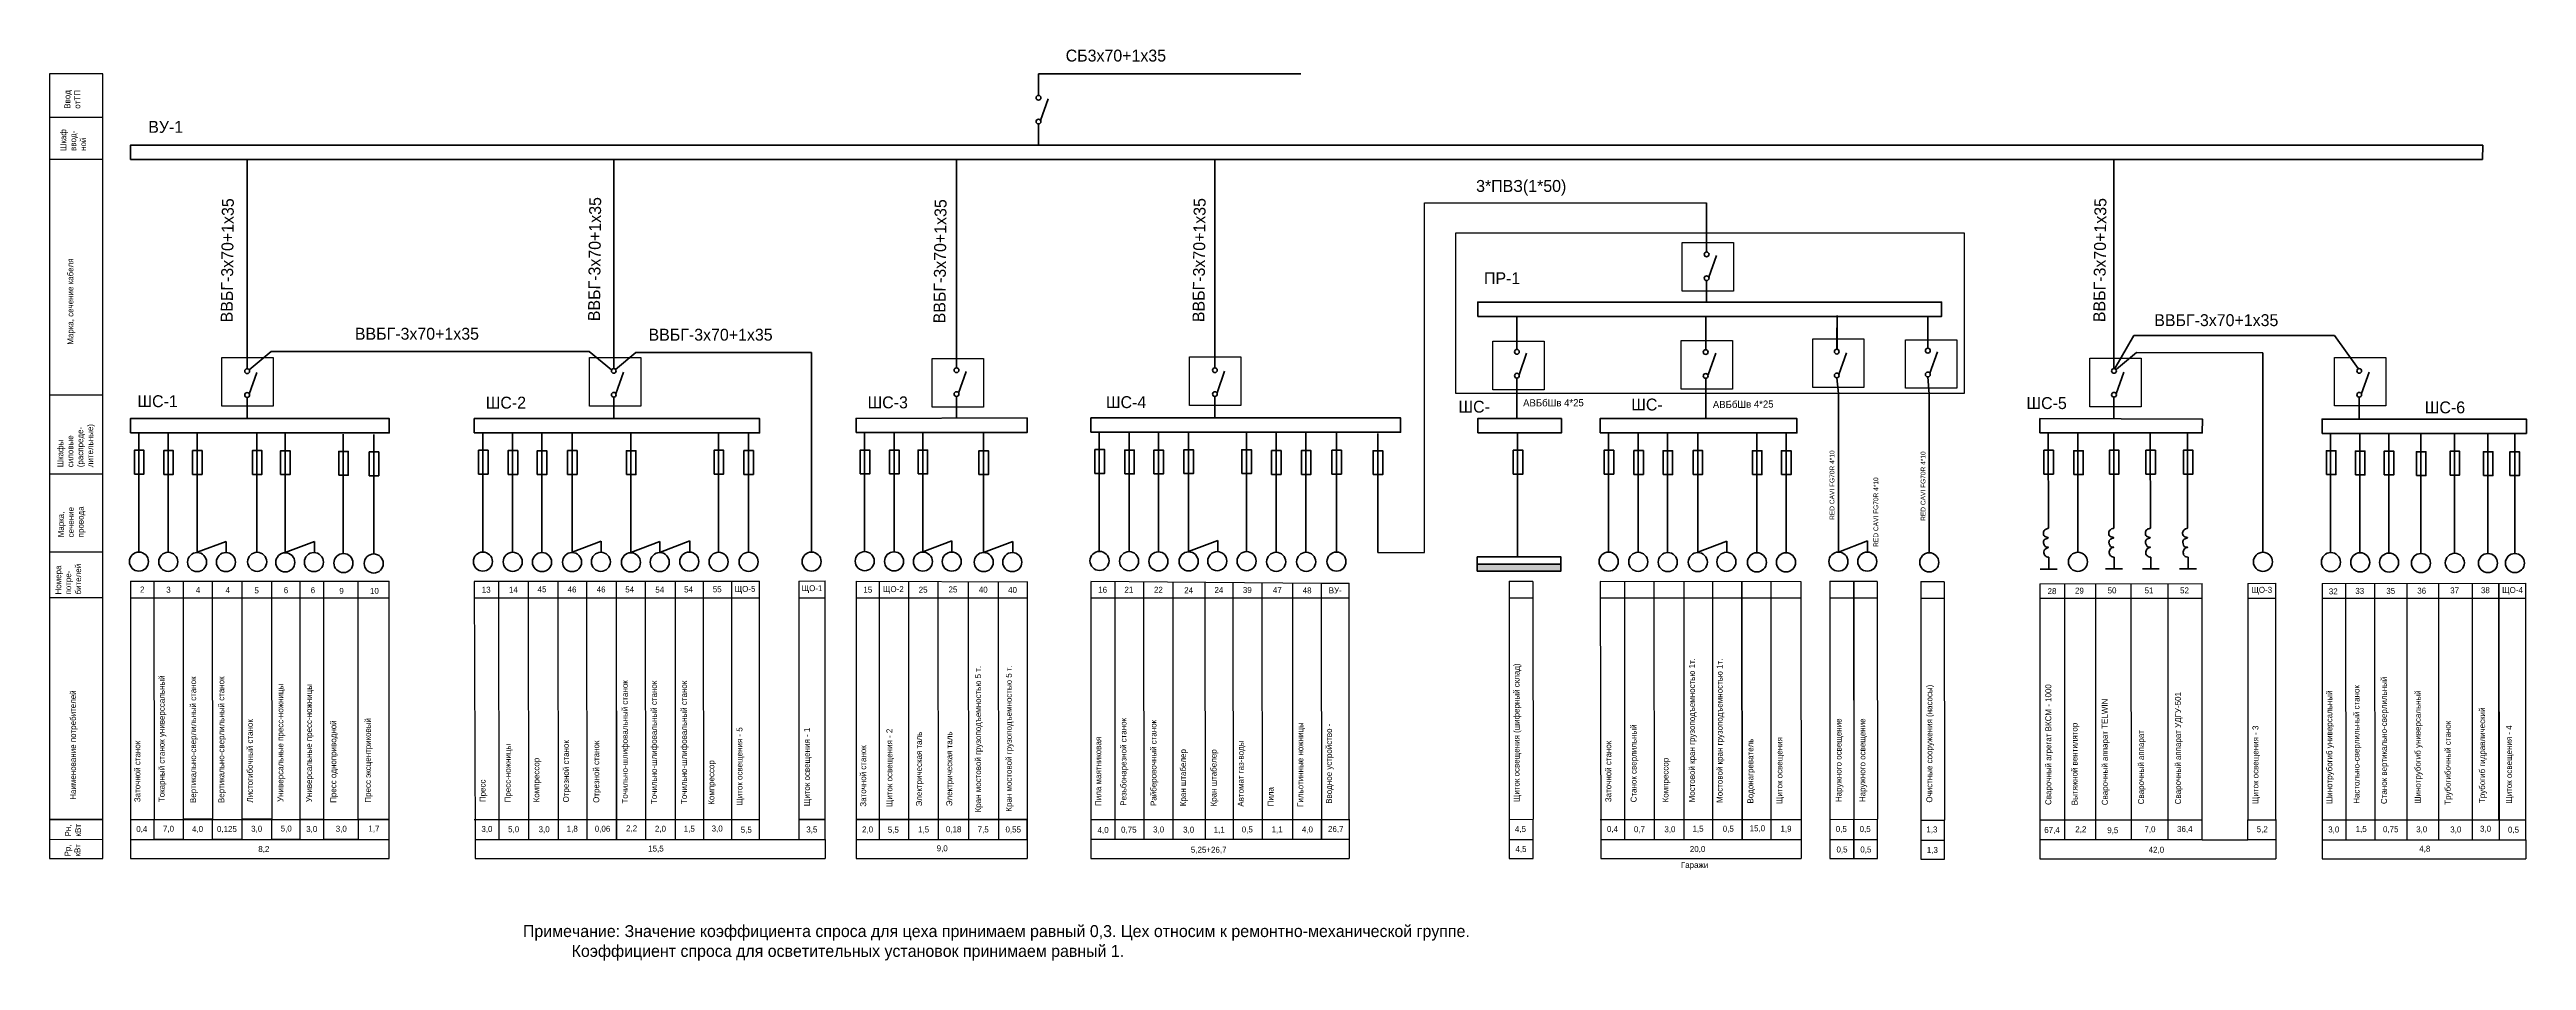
# Model space of a CAD drawing. Header units: millimetres. Extents: x -290 to 1822, y 29 to 413.
# Drawn here: x -290 to 749, y 29 to 411 of the extents above; entities that cross this region are included whole.
import ezdxf

# ---------------------------------------------------------------- set-up
doc = ezdxf.new("R2010")
doc.units = ezdxf.units.MM

msp = doc.modelspace()

# ---------------------------------------------------------------- hatches: boundary and pattern name
at = {"lineweight": 25}
msp.add_hatch(color=250, dxfattribs=at).paths.add_polyline_path([(344.4, 195.2), (309.3, 195.2), (309.3, 192.2), (344.4, 192.2)])

# ---------------------------------------------------------------- linework, layer by layer
at = {"lineweight": 50}
for p, q in [((125.2, 400.8), (235.2, 400.8)), ((125.2, 400.8), (125.2, 391.8)), ((126.1, 381.3), (129.3, 390.4)), ((125.2, 379.8), (125.2, 370.8)), ((-206.8, 364.7), (-206.8, 286.1)), ((-53, 364.8), (-53, 286.2)), ((90.8, 365.1), (90.8, 286.5)), ((199.2, 365.2), (199.2, 286.5)), ((576.4, 364.9), (576.4, 286.2)), ((405.5, 346.7), (405.5, 326.1)), ((406.4, 315.6), (409.6, 324.6)), ((405.5, 314.1), (405.5, 305.1)), ((325.9, 299), (325.9, 285.2)), ((325.9, 294.2), (325.9, 285.2)), ((405.1, 294.1), (405.1, 285.1)), ((405.2, 299.1), (405.2, 285.1)), ((460.1, 294.3), (460.1, 285.3)), ((460.2, 299.4), (460.2, 285.3)), ((498.3, 299.1), (498.3, 285.7)), ((498.3, 294.7), (498.3, 285.7)), ((576.8, 277.2), (584.7, 291.1)), ((584.7, 291.1), (668.9, 291)), ((668.9, 291), (678.9, 277.2)), ((-206.8, 286.1), (-206.8, 277.1)), ((-206, 276.6), (-196.7, 284.3)), ((-196.7, 284.3), (-63.3, 284.4)), ((-63.3, 284.4), (-53.9, 276.7)), ((-53, 286.2), (-53, 277.2)), ((-52.2, 276.8), (-43.7, 283.9)), ((-43.7, 283.9), (30, 283.9)), ((30, 283.9), (30, 200.2)), ((90.8, 286.5), (90.8, 277.5)), ((199.2, 286.5), (199.2, 277.5)), ((326.8, 274.6), (330, 283.7)), ((406.1, 274.6), (409.3, 283.6)), ((461, 274.7), (464.2, 283.8)), ((499.2, 275.2), (502.4, 284.2)), ((576.4, 286.2), (576.4, 277.2)), ((577.4, 276.9), (585.9, 283.9)), ((585.9, 283.9), (638.9, 283.8)), ((638.9, 283.8), (638.9, 200.1)), ((-205.9, 266.5), (-202.7, 275.6)), ((-52.1, 266.6), (-48.9, 275.7)), ((91.7, 266.9), (94.9, 276)), ((200.1, 267), (203.3, 276.1)), ((325.9, 273.2), (325.9, 256.2)), ((405.1, 273.1), (405.1, 256.2)), ((460.1, 273.3), (460.8, 266.7)), ((498.3, 273.7), (498.8, 266.5)), ((577.3, 266.6), (580.5, 275.7)), ((680.2, 266.7), (683.4, 275.7)), ((-206.8, 265.1), (-206.8, 256.1)), ((-53, 265.2), (-53, 256.2)), ((90.8, 265.5), (90.8, 256.5)), ((199.2, 265.5), (199.2, 256.5)), ((325.9, 265.1), (325.9, 256.1)), ((460.8, 266.7), (460.8, 200.2)), ((498.8, 266.5), (498.8, 199.9)), ((576.4, 265.2), (576.4, 256.2)), ((679.3, 265.2), (679.3, 256.2)), ((-252.3, 250.2), (-252.3, 200.2)), ((-239.9, 250.2), (-239.9, 200.2)), ((-227.8, 250.1), (-227.8, 200.1)), ((-202.7, 250.2), (-202.7, 200.2)), ((-190.8, 250), (-190.8, 200)), ((-166.5, 249.7), (-166.5, 199.7)), ((-153.7, 249.5), (-153.7, 199.5)), ((-107.9, 250.2), (-107.9, 200.2)), ((-95.5, 250.1), (-95.5, 200.1)), ((-83.1, 250.1), (-83.1, 200.1)), ((-70.5, 250.1), (-70.5, 200.1)), ((-45.8, 250), (-45.8, 200)), ((-9, 250.2), (-9, 200.2)), ((3.5, 250.2), (3.5, 200.2)), ((52.2, 250.4), (52.2, 200.4)), ((64.6, 250.4), (64.6, 200.4)), ((76.7, 250.3), (76.7, 200.3)), ((102.1, 250), (102.1, 200)), ((150.7, 250.5), (150.7, 200.5)), ((163.2, 250.4), (163.2, 200.4)), ((175.5, 250.4), (175.5, 200.4)), ((188.1, 250.4), (188.1, 200.4)), ((212.4, 250.5), (212.4, 200.5)), ((224.9, 250.2), (224.9, 200.2)), ((237.4, 250.2), (237.4, 200.2)), ((250.2, 250.2), (250.2, 200.2)), ((267.6, 250), (267.6, 200)), ((326.2, 250.2), (326.2, 198.2)), ((364.3, 250.2), (364.3, 200.2)), ((376.8, 250.1), (376.8, 200.1)), ((389.1, 250.1), (389.1, 200.1)), ((401.8, 250.1), (401.8, 200.1)), ((426.6, 250), (426.6, 200)), ((438.8, 250), (438.8, 200)), ((548.8, 250.2), (548.9, 210.2)), ((561.3, 250.1), (561.3, 200.1)), ((576.3, 250.2), (576.4, 210.2)), ((591.6, 250.2), (591.7, 210.2)), ((607.3, 250.2), (607.3, 210.2)), ((667.3, 250), (667.3, 200)), ((679.6, 250), (679.6, 200)), ((691.7, 249.9), (691.7, 199.9)), ((705.2, 249.7), (705.2, 199.7)), ((719.3, 249.8), (719.3, 199.8)), ((733.3, 249.7), (733.3, 199.7)), ((744.5, 249.7), (744.5, 199.7)), ((-227.8, 200.1), (-215.6, 204.7)), ((-215.6, 204.7), (-215.6, 200.1)), ((-190.8, 200), (-178.6, 204.7)), ((-178.6, 204.7), (-178.6, 200.1)), ((-70.5, 200.1), (-58.3, 204.8)), ((-58.3, 204.8), (-58.3, 200.2)), ((-45.8, 200), (-33.6, 204.7)), ((-33.6, 204.7), (-33.6, 200.1)), ((-33.4, 200.2), (-21.1, 204.9)), ((-21.1, 204.9), (-21.1, 200.3)), ((76.7, 200.3), (88.9, 204.9)), ((88.9, 204.9), (88.9, 200.2)), ((102.1, 200), (114.4, 204.7)), ((114.4, 204.7), (114.4, 200.1)), ((188.1, 200.4), (200.4, 205.1)), ((200.4, 205.1), (200.4, 200.5)), ((401.8, 200.1), (414, 204.8)), ((414, 204.8), (414, 200.2)), ((460.8, 200.2), (473, 204.9)), ((473, 204.9), (473, 200.3)), ((549, 198), (549, 193.1)), ((576.5, 198.1), (576.5, 193.2)), ((591.8, 198.1), (591.8, 193.2)), ((607.5, 198.1), (607.5, 193.2)), ((545.5, 193.1), (549.1, 193.1)), ((549, 193.1), (552.6, 193.1)), ((572.9, 193.2), (576.5, 193.2)), ((576.5, 193.2), (580, 193.2)), ((588.3, 193.2), (591.9, 193.2)), ((591.8, 193.2), (595.4, 193.2)), ((603.9, 193.2), (607.5, 193.2)), ((607.5, 193.2), (611, 193.2))]:
    msp.add_line(p, q, dxfattribs=at)
at = {"lineweight": 25}
for p, q in [((-267.4, 382.5), (-289.7, 382.5)), ((-267.4, 364.9), (-289.7, 364.9)), ((287.2, 200), (287.2, 346.7)), ((287.2, 346.7), (405.5, 346.7)), ((-267.4, 266.1), (-289.7, 266.1)), ((-267.4, 232.9), (-289.7, 232.9)), ((-267.4, 200.2), (-289.7, 200.2)), ((267.6, 200), (287.2, 200)), ((-255.8, 188), (-147.2, 188)), ((-255.8, 188), (-255.8, 88)), ((-245.9, 187.9), (-245.8, 88.1)), ((-233.7, 187.9), (-233.6, 88.1)), ((-221.5, 187.9), (-221.4, 88.1)), ((-209, 187.9), (-209, 88.1)), ((-196.6, 187.9), (-196.5, 88.1)), ((-184.7, 187.9), (-184.7, 88.1)), ((-174.6, 88), (-174.6, 188)), ((-160.2, 88), (-160.2, 188)), ((-147.2, 88), (-147.2, 188)), ((-111.5, 188), (7.2, 188)), ((-111.5, 187.8), (-111.2, 79.6)), ((-101.3, 187.8), (-101.2, 79.6)), ((-88.9, 187.8), (-88.8, 79.6)), ((-76.4, 187.8), (-76.3, 79.6)), ((-64.4, 187.8), (-64.3, 79.6)), ((-52, 187.8), (-52, 79.6)), ((-52, 187.8), (-51.9, 79.6)), ((-39.8, 187.8), (-39.7, 79.6)), ((-27.3, 187.8), (-27.2, 79.6)), ((-15.5, 187.8), (-15.4, 79.6)), ((-5.3, 188), (8.2, 188)), ((-3.5, 79.6), (-3.5, 188.1)), ((8.2, 79.6), (8.2, 188)), ((24.7, 188), (35.7, 188.1)), ((24.7, 188), (24.7, 88)), ((35.7, 88), (35.7, 188.1)), ((48.7, 188), (120.4, 187.7)), ((48.7, 188), (48.7, 88)), ((58.3, 187.8), (58.4, 79.6)), ((70.6, 187.8), (70.7, 79.6)), ((83, 187.8), (83.1, 79.6)), ((95.7, 187.8), (95.8, 79.6)), ((108.3, 187.8), (108.4, 79.6)), ((120.4, 187.8), (120.5, 79.6)), ((147.2, 188), (243.8, 187.2)), ((147.2, 187.7), (147.2, 79.6)), ((157.2, 187.6), (157.2, 79.6)), ((169.3, 187.5), (169.4, 79.6)), ((181.5, 187.5), (181.5, 79.6)), ((195, 187.4), (195.1, 79.6)), ((206.7, 187.4), (206.8, 79.6)), ((218.9, 187.3), (219, 79.6)), ((231.7, 187.2), (231.8, 79.6)), ((243.8, 187.2), (243.9, 79.6)), ((243.9, 187.1), (255.6, 187.2)), ((255.6, 88), (255.6, 187.2)), ((309.3, 195.2), (344.4, 195.2)), ((309.3, 195.2), (309.3, 192.2)), ((344.4, 195.2), (309.3, 195.2)), ((309.3, 192.2), (344.4, 192.2)), ((322.7, 188), (332.6, 188)), ((322.7, 188), (322.7, 88)), ((332.6, 187.9), (332.7, 88.1)), ((344.4, 192.2), (344.4, 195.2)), ((360.8, 188), (445, 187.8)), ((360.8, 187.8), (361.1, 79.6)), ((371, 187.8), (371.1, 79.6)), ((383.4, 187.8), (383.5, 79.6)), ((395.9, 187.8), (396, 79.6)), ((407.9, 187.8), (407.9, 79.6)), ((420.2, 187.8), (420.3, 79.6)), ((420.3, 187.8), (420.4, 79.6)), ((432.5, 187.8), (432.5, 79.6)), ((445, 187.8), (445.1, 71.7)), ((457.2, 188), (467.1, 188)), ((457.2, 188), (457.2, 88)), ((467.1, 187.9), (467.2, 88.1)), ((467.2, 188), (477.1, 188)), ((467.2, 188), (467.2, 88)), ((477.1, 187.9), (477.2, 88.1)), ((495.3, 187.8), (505.2, 187.8)), ((495.3, 187.8), (495.3, 87.8)), ((505.2, 187.7), (505.3, 87.8)), ((632.6, 187), (644.3, 187.1)), ((644.3, 87.9), (644.3, 187.1)), ((663.7, 187), (749.2, 187.2)), ((685.7, 187.1), (685.8, 79.5)), ((699.2, 187.1), (699.3, 79.5)), ((712.5, 187.1), (712.6, 79.5)), ((726.6, 187.1), (726.7, 79.5)), ((737.9, 87.9), (737.9, 187.2)), ((737.9, 187.1), (738, 79.5)), ((749.2, 79.5), (749.2, 187.2)), ((-267.4, 181), (-289.7, 181)), ((-255.6, 181), (-147.2, 181)), ((-111.5, 181), (8.2, 181)), ((24.7, 181), (35.7, 181)), ((48.7, 181), (120.5, 181)), ((147.2, 181), (243.8, 181)), ((243.9, 181), (255.6, 181)), ((322.9, 181), (332.6, 181)), ((360.8, 181), (445, 181)), ((457.4, 181), (467.1, 181)), ((467.4, 181), (477.2, 181)), ((495.5, 180.8), (505.2, 180.8)), ((545.3, 186.9), (613.4, 187)), ((545.3, 186.9), (545.3, 79.5)), ((545.3, 180.9), (613.4, 180.9)), ((555.7, 187), (555.7, 79.5)), ((568.6, 187), (568.7, 79.5)), ((583.5, 187), (583.6, 79.5)), ((599, 186.9), (599, 79.4)), ((613.4, 79.5), (613.4, 187)), ((632.6, 187), (632.6, 87.9)), ((632.6, 180.9), (644.3, 180.9)), ((663.7, 187), (663.7, 79.5)), ((663.7, 180.9), (749.2, 180.9)), ((673.5, 187), (673.6, 79.5)), ((-267.4, 88), (-289.7, 88)), ((-289.7, 88), (-289.7, 71.7)), ((-267.4, 71.7), (-267.4, 88)), ((-255.8, 88), (-147.2, 88)), ((-255.8, 88), (-255.8, 79.6)), ((-245.8, 79.6), (-245.8, 88.1)), ((-221.4, 88.1), (-233.6, 88.1)), ((-233.6, 88.1), (-233.6, 79.6)), ((-221.4, 79.6), (-221.4, 88.1)), ((-196.5, 88.1), (-209, 88.1)), ((-209, 88.1), (-209, 79.6)), ((-196.5, 79.6), (-196.5, 88.1)), ((-174.6, 88), (-184.7, 88)), ((-184.7, 88), (-184.7, 79.6)), ((-174.6, 79.6), (-174.6, 88)), ((-147.2, 88), (-160.2, 88)), ((-160.2, 88), (-160.2, 79.6)), ((-147.2, 79.6), (-147.2, 88)), ((-111.5, 88), (7.2, 88)), ((-5.3, 88), (8.2, 88)), ((24.7, 88), (35.7, 88)), ((35.7, 88), (24.7, 88)), ((24.7, 88), (24.7, 79.6)), ((35.7, 79.6), (35.7, 88)), ((48.7, 88), (120.5, 88)), ((120.5, 88), (48.7, 88)), ((48.7, 88), (48.7, 79.6)), ((120.5, 79.6), (120.5, 88)), ((147.2, 88), (243.9, 88)), ((243.9, 88), (255.6, 88)), ((243.9, 79.6), (243.9, 88)), ((255.6, 88.1), (255.6, 79.7)), ((322.7, 88), (332.7, 88.1)), ((322.7, 88), (322.7, 79.6)), ((332.7, 71.7), (332.7, 88.1)), ((360.8, 88), (445.1, 88)), ((457.2, 88), (467.2, 88.1)), ((457.2, 88), (457.2, 79.6)), ((467.2, 71.7), (467.2, 88.1)), ((467.2, 88), (477.2, 88.1)), ((467.2, 88), (467.2, 79.6)), ((477.2, 71.7), (477.2, 88.1)), ((495.3, 87.8), (505.3, 87.8)), ((495.3, 87.8), (495.3, 79.4)), ((505.3, 71.4), (505.3, 87.8)), ((545.3, 87.9), (613.4, 87.9)), ((632.6, 87.9), (644.3, 87.9)), ((632.6, 79.5), (632.6, 87.9)), ((644.3, 88), (644.3, 79.6)), ((663.7, 87.9), (749.2, 87.9)), ((-289.7, 79.7), (-267.4, 79.6)), ((-255.8, 79.6), (-147.2, 79.6)), ((-255.8, 79.6), (-255.8, 71.7)), ((-233.6, 79.6), (-245.8, 79.6)), ((-209, 79.6), (-221.4, 79.6)), ((-184.7, 79.6), (-196.5, 79.6)), ((-160.2, 79.6), (-174.6, 79.6)), ((-147.2, 71.7), (-147.2, 79.6)), ((-111.2, 79.6), (8.2, 79.6)), ((-111.2, 79.6), (-111.2, 71.7)), ((8.2, 79.6), (24.7, 79.6)), ((24.7, 79.6), (35.7, 79.6)), ((35.7, 79.6), (35.7, 71.7)), ((48.7, 79.6), (120.5, 79.6)), ((48.7, 79.6), (48.7, 71.7)), ((120.5, 79.6), (120.5, 71.7)), ((243.9, 79.6), (147.2, 79.6)), ((147.2, 79.6), (147.2, 71.7)), ((255.6, 79.6), (243.9, 79.6)), ((255.6, 79.7), (255.6, 71.7)), ((322.7, 79.6), (332.7, 79.6)), ((322.7, 79.6), (322.7, 71.7)), ((361.1, 79.6), (445.1, 79.6)), ((361.1, 79.6), (361.1, 71.7)), ((457.2, 79.6), (467.2, 79.6)), ((457.2, 79.6), (457.2, 71.7)), ((467.2, 79.6), (477.2, 79.6)), ((467.2, 79.6), (467.2, 71.7)), ((495.3, 79.4), (505.3, 79.4)), ((495.3, 79.4), (495.3, 71.4)), ((613.4, 79.5), (545.3, 79.5)), ((545.3, 79.5), (545.3, 71.5)), ((613.4, 79.5), (632.6, 79.5)), ((644.3, 79.5), (632.6, 79.5)), ((644.3, 79.5), (644.3, 71.5)), ((663.7, 79.5), (749.2, 79.5)), ((663.7, 79.5), (663.7, 71.5)), ((749.2, 79.5), (749.2, 71.5)), ((-289.7, 71.7), (-267.4, 71.7)), ((-255.8, 71.7), (-147.2, 71.7)), ((-111.2, 71.7), (8.2, 71.7)), ((8.2, 71.7), (24.7, 71.7)), ((24.7, 71.7), (35.7, 71.7)), ((48.7, 71.7), (120.5, 71.7)), ((147.2, 71.7), (255.6, 71.7)), ((322.7, 71.7), (332.7, 71.7)), ((332.7, 71.7), (332.7, 71.7)), ((361.1, 71.7), (445.1, 71.7)), ((457.2, 71.7), (467.2, 71.7)), ((467.2, 71.7), (467.2, 71.7)), ((467.2, 71.7), (477.2, 71.7)), ((477.2, 71.7), (477.2, 71.7)), ((495.3, 71.4), (505.3, 71.4)), ((505.3, 71.4), (505.3, 71.4)), ((545.3, 71.5), (613.4, 71.5)), ((613.4, 71.5), (634.2, 71.5)), ((632.6, 71.5), (644.3, 71.5)), ((663.7, 71.5), (749.2, 71.5))]:
    msp.add_line(p, q, dxfattribs=at)
for points in [[(-267.4, 400.8), (-289.7, 400.8), (-289.7, 88), (-267.4, 88)], [(300.3, 334.1), (513.6, 334.1), (513.6, 266.8), (300.3, 266.8)], [(395.3, 330.1), (416.8, 330.1), (416.8, 309.7), (395.3, 309.7)], [(-217.4, 281.8), (-195.9, 281.8), (-195.9, 261.4), (-217.4, 261.4)], [(-63.2, 281.8), (-41.7, 281.8), (-41.7, 261.4), (-63.2, 261.4)], [(80.6, 281.4), (102.1, 281.4), (102.1, 261), (80.6, 261)], [(188.6, 282.1), (210.1, 282.1), (210.1, 261.7), (188.6, 261.7)], [(315.8, 288.7), (337.3, 288.7), (337.3, 268.3), (315.8, 268.3)], [(394.8, 289), (416.3, 289), (416.3, 268.6), (394.8, 268.6)], [(450.1, 289.6), (471.5, 289.6), (471.5, 269.2), (450.1, 269.2)], [(489, 289.3), (510.5, 289.3), (510.5, 268.9), (489, 268.9)], [(566.3, 281.6), (587.8, 281.6), (587.8, 261.2), (566.3, 261.2)], [(668.9, 281.9), (690.4, 281.9), (690.4, 261.5), (668.9, 261.5)]]:
    msp.add_lwpolyline(points, close=True, dxfattribs=at)
at = {"lineweight": 50}
for points in [[(-255.8, 364.9), (731, 364.9), (731.1, 370.9), (-255.8, 370.9)], [(309.5, 299.1), (504.1, 299.1), (504.1, 305.1), (309.5, 305.1)], [(-255.8, 250.2), (-147.2, 250.2), (-147.2, 256.2), (-255.8, 256.2)], [(-111.5, 250.2), (8.2, 250.2), (8.2, 256.2), (-111.5, 256.2)], [(48.7, 250.3), (120.4, 250.3), (120.4, 256.5), (48.7, 256.3)], [(147.2, 250.5), (277.1, 250.5), (277.1, 256.5), (147.2, 256.5)], [(309.5, 250.2), (344.6, 250.2), (344.6, 256.2), (309.5, 256.2)], [(360.8, 250.2), (443.4, 250.2), (443.4, 256.2), (360.8, 256.2)], [(545.3, 250.2), (613.4, 250.2), (613.5, 256), (545.3, 256.2)], [(663.7, 250), (749.4, 250), (749.4, 256), (663.7, 256)], [(-254.1, 232.9), (-250.1, 232.9), (-250.1, 242.9), (-254.1, 242.9)], [(-241.8, 232.8), (-237.8, 232.8), (-237.8, 242.8), (-241.8, 242.8)], [(-229.7, 232.8), (-225.7, 232.8), (-225.7, 242.8), (-229.7, 242.8)], [(-204.6, 232.8), (-200.6, 232.8), (-200.6, 242.8), (-204.6, 242.8)], [(-192.8, 232.7), (-188.8, 232.7), (-188.8, 242.7), (-192.8, 242.7)], [(-168.4, 232.4), (-164.4, 232.4), (-164.4, 242.4), (-168.4, 242.4)], [(-155.6, 232.2), (-151.6, 232.2), (-151.6, 242.2), (-155.6, 242.2)], [(-109.7, 232.9), (-105.7, 232.9), (-105.7, 242.9), (-109.7, 242.9)], [(-97.3, 232.8), (-93.3, 232.8), (-93.3, 242.8), (-97.3, 242.8)], [(-85.1, 232.7), (-81.1, 232.7), (-81.1, 242.7), (-85.1, 242.7)], [(-72.4, 232.8), (-68.4, 232.8), (-68.4, 242.8), (-72.4, 242.8)], [(-47.7, 232.7), (-43.7, 232.7), (-43.7, 242.7), (-47.7, 242.7)], [(-10.9, 232.9), (-6.9, 232.9), (-6.9, 242.9), (-10.9, 242.9)], [(1.6, 232.8), (5.6, 232.8), (5.6, 242.8), (1.6, 242.8)], [(50.4, 233), (54.4, 233), (54.4, 243), (50.4, 243)], [(62.7, 233), (66.7, 233), (66.7, 243), (62.7, 243)], [(74.7, 233), (78.7, 233), (78.7, 243), (74.7, 243)], [(100.2, 232.7), (104.2, 232.7), (104.2, 242.7), (100.2, 242.7)], [(148.9, 233.2), (152.9, 233.2), (152.9, 243.2), (148.9, 243.2)], [(161.4, 233), (165.4, 233), (165.4, 243), (161.4, 243)], [(173.6, 233), (177.6, 233), (177.6, 243), (173.6, 243)], [(186.2, 233.1), (190.2, 233.1), (190.2, 243.1), (186.2, 243.1)], [(210.5, 233.1), (214.5, 233.1), (214.5, 243.1), (210.5, 243.1)], [(223, 232.8), (227, 232.8), (227, 242.8), (223, 242.8)], [(235.5, 232.8), (239.5, 232.8), (239.5, 242.8), (235.5, 242.8)], [(248.3, 232.9), (252.3, 232.9), (252.3, 242.9), (248.3, 242.9)], [(265.6, 232.7), (269.6, 232.7), (269.6, 242.7), (265.6, 242.7)], [(324.4, 232.9), (328.4, 232.9), (328.4, 242.9), (324.4, 242.9)], [(362.5, 232.9), (366.5, 232.9), (366.5, 242.9), (362.5, 242.9)], [(375, 232.8), (379, 232.8), (379, 242.8), (375, 242.8)], [(387.2, 232.7), (391.2, 232.7), (391.2, 242.7), (387.2, 242.7)], [(399.8, 232.8), (403.8, 232.8), (403.8, 242.8), (399.8, 242.8)], [(424.7, 232.7), (428.7, 232.7), (428.7, 242.7), (424.7, 242.7)], [(436.9, 232.7), (440.9, 232.7), (440.9, 242.7), (436.9, 242.7)], [(547, 232.9), (551, 232.9), (551, 242.9), (547, 242.9)], [(559.5, 232.7), (563.5, 232.7), (563.5, 242.7), (559.5, 242.7)], [(574.5, 232.9), (578.5, 232.9), (578.5, 242.9), (574.5, 242.9)], [(589.8, 232.9), (593.8, 232.9), (593.8, 242.9), (589.8, 242.9)], [(605.5, 232.9), (609.5, 232.9), (609.5, 242.9), (605.5, 242.9)], [(665.5, 232.7), (669.5, 232.7), (669.5, 242.7), (665.5, 242.7)], [(677.7, 232.6), (681.7, 232.6), (681.7, 242.6), (677.7, 242.6)], [(689.8, 232.6), (693.8, 232.6), (693.8, 242.6), (689.8, 242.6)], [(703.3, 232.3), (707.3, 232.3), (707.3, 242.3), (703.3, 242.3)], [(717.4, 232.5), (721.4, 232.5), (721.4, 242.5), (717.4, 242.5)], [(731.4, 232.3), (735.4, 232.3), (735.4, 242.3), (731.4, 242.3)], [(742.5, 232.3), (746.5, 232.3), (746.5, 242.3), (742.5, 242.3)], [(309.3, 192.2), (344.4, 192.2), (344.4, 198.2), (309.3, 198.2)]]:
    msp.add_lwpolyline(points, close=True, dxfattribs=at)
for centre, radius in [((125.2, 390.8), 1), ((125.2, 380.8), 1), ((405.5, 325.1), 1), ((405.5, 315.1), 1), ((325.9, 284.2), 1), ((405.1, 284.1), 1), ((460.1, 284.3), 1), ((498.3, 284.7), 1), ((-206.8, 276.1), 1), ((-53, 276.2), 1), ((90.8, 276.5), 1), ((199.2, 276.5), 1), ((325.9, 274.2), 1), ((405.1, 274.1), 1), ((460.1, 274.3), 1), ((498.3, 274.7), 1), ((576.4, 276.2), 1), ((679.3, 276.2), 1), ((-206.8, 266.1), 1), ((-53, 266.2), 1), ((90.8, 266.5), 1), ((199.2, 266.5), 1), ((576.4, 266.2), 1), ((679.3, 266.2), 1), ((-252.2, 196.2), 4), ((-239.9, 196.1), 4), ((-227.8, 196), 4), ((-215.7, 196), 4), ((-202.6, 196.1), 4), ((-190.8, 195.9), 4), ((-178.8, 196), 4), ((-166.4, 195.6), 4), ((-153.7, 195.4), 4), ((-107.9, 196.2), 4), ((-95.4, 196.1), 4), ((-83.1, 196), 4), ((-70.5, 196), 4), ((-58.4, 196.1), 4), ((-45.8, 195.9), 4), ((-33.7, 196), 4), ((-21.3, 196.2), 4), ((-9, 196.1), 4), ((3.6, 196.1), 4), ((30, 196.2), 4), ((52.3, 196.4), 4), ((64.6, 196.3), 4), ((76.7, 196.2), 4), ((88.8, 196.2), 4), ((102.2, 196), 4), ((114.2, 196), 4), ((150.8, 196.5), 4), ((163.2, 196.4), 4), ((175.5, 196.3), 4), ((188.2, 196.3), 4), ((200.2, 196.4), 4), ((212.5, 196.4), 4), ((224.9, 196.1), 4), ((237.5, 196.1), 4), ((250.2, 196.2), 4), ((364.4, 196.2), 4), ((376.8, 196.1), 4), ((389.2, 196), 4), ((401.8, 196), 4), ((413.8, 196.1), 4), ((426.6, 195.9), 4), ((438.8, 195.9), 4), ((460.8, 196.2), 4), ((472.9, 196.2), 4), ((498.9, 195.9), 4), ((561.3, 196.1), 4), ((638.9, 196.1), 4), ((667.4, 196), 4), ((679.7, 195.9), 4), ((691.8, 195.8), 4), ((705.2, 195.6), 4), ((719.4, 195.7), 4), ((733.3, 195.6), 4), ((744.6, 195.6), 4)]:
    msp.add_circle(centre, radius, dxfattribs=at)
for points in [[(548.9, 210.2), (548.5, 210.1), (547.4, 209.5), (546.8, 208.2), (547.3, 206.9), (548.8, 206.2), (547.5, 205.6), (546.8, 204.3), (547.2, 203), (548.1, 202.3), (548.9, 202.2), (548.6, 202), (547.3, 201.2), (547.1, 199.4), (547.9, 198.4), (548.7, 198.1), (549, 198.1)], [(576.4, 210.2), (575.9, 210.1), (574.9, 209.6), (574.2, 208.3), (574.7, 206.9), (576.3, 206.2), (574.9, 205.6), (574.3, 204.3), (574.6, 203.1), (575.5, 202.3), (576.3, 202.2), (576, 202.1), (574.7, 201.2), (574.5, 199.4), (575.3, 198.4), (576.2, 198.1), (576.5, 198.1)], [(591.7, 210.2), (591.3, 210.1), (590.2, 209.6), (589.6, 208.3), (590.1, 206.9), (591.6, 206.2), (590.2, 205.6), (589.6, 204.3), (590, 203.1), (590.9, 202.3), (591.7, 202.2), (591.4, 202.1), (590.1, 201.2), (589.8, 199.4), (590.7, 198.4), (591.5, 198.1), (591.8, 198.1)], [(607.3, 210.2), (606.9, 210.1), (605.9, 209.6), (605.2, 208.3), (605.7, 206.9), (607.3, 206.2), (605.9, 205.6), (605.3, 204.3), (605.6, 203.1), (606.5, 202.3), (607.3, 202.2), (607, 202.1), (605.7, 201.2), (605.5, 199.4), (606.3, 198.4), (607.2, 198.1), (607.5, 198.1)]]:
    msp.add_spline(points, degree=3, dxfattribs=at)

# ---------------------------------------------------------------- texts
at = {"lineweight": 25}
for s, insert, char_height, width, attachment_point in [('СБ3x70+1x35', (136.6, 411), 5, 34.417, 1), ('ВУ-1', (-248.3, 381.1), 5, 34.417, 1), ('3*ПВЗ(1*50)', (308.8, 356.3), 5, 62.862, 1), ('ПР-1', (312.1, 317.6), 5, 34.417, 1), ('ВВБГ-3x70+1x35', (-161.6, 294.3), 5, 34.417, 1), ('ВВБГ-3x70+1x35', (-38.4, 293.9), 5, 34.417, 1), ('ВВБГ-3x70+1x35', (593.3, 300), 5, 34.417, 1), ('ШС-1', (-252.8, 266), 5, 34.417, 1), ('ШС-2', (-106.7, 265.4), 5, 34.417, 1), ('ШС-3', (53.5, 265.5), 5, 34.417, 1), ('ШС-4', (153.5, 265.6), 5, 34.417, 1), ('ШС-', (301.4, 263.7), 5, 34.417, 1), ('ШС-', (373.9, 264.6), 5, 34.417, 1), ('ШС-5', (539.7, 265.2), 5, 34.417, 1), ('ШС-6', (706.8, 263.4), 5, 34.417, 1), ('2', (-250.8, 184.5), 2.5, 9.933, 5), ('3', (-239.8, 184.4), 2.5, 9.933, 5), ('4', (-227.4, 184.3), 2.5, 9.933, 5), ('4', (-214.9, 184.3), 2.5, 9.933, 5), ('5', (-202.8, 184.1), 2.5, 9.933, 5), ('6', (-190.5, 184.2), 2.5, 9.933, 5), ('6', (-179.2, 184.2), 2.5, 9.933, 5), ('9', (-167.2, 183.9), 2.5, 9.933, 5), ('10', (-153.4, 183.9), 2.5, 9.933, 5), ('13', (-106.5, 184.4), 2.5, 9.933, 5), ('14', (-95.1, 184.4), 2.5, 9.933, 5), ('45', (-83.1, 184.6), 2.5, 9.933, 5), ('46', (-70.5, 184.5), 2.5, 9.933, 5), ('46', (-58.3, 184.5), 2.5, 9.933, 5), ('54', (-46.3, 184.5), 2.5, 9.933, 5), ('54', (-33.7, 184.4), 2.5, 9.933, 5), ('54', (-21.6, 184.5), 2.5, 9.933, 5), ('55', (-9.6, 184.6), 2.5, 9.933, 5), ('ЩО-5', (2.1, 184.4), 2.5, 9.933, 5), ('ЩО-1', (30.2, 184.7), 2.5, 9.933, 5), ('15', (53.6, 184.4), 2.5, 9.933, 5), ('ЩО-2', (64.3, 184.3), 2.5, 9.933, 5), ('25', (76.8, 184.4), 2.5, 9.933, 5), ('25', (89.3, 184.5), 2.5, 9.933, 5), ('40', (102, 184.4), 2.5, 9.933, 5), ('40', (114.3, 184.3), 2.5, 9.933, 5), ('16', (152.1, 184.4), 2.5, 9.933, 5), ('21', (163.1, 184.4), 2.5, 9.933, 5), ('22', (175.5, 184.4), 2.5, 9.933, 5), ('24', (188.2, 184.2), 2.5, 9.933, 5), ('24', (200.9, 184.3), 2.5, 9.933, 5), ('39', (212.8, 184.3), 2.5, 9.933, 5), ('47', (225.4, 184.3), 2.5, 9.933, 5), ('48', (237.9, 184.1), 2.5, 9.933, 5), ('ВУ-', (249.7, 184.1), 2.5, 9.933, 5), ('28', (550.4, 183.8), 2.5, 9.933, 5), ('29', (561.9, 184), 2.5, 9.933, 5), ('50', (575.6, 184.1), 2.5, 9.933, 5), ('51', (591.1, 184.1), 2.5, 9.933, 5), ('52', (606, 184.1), 2.5, 9.933, 5), ('ЩО-3', (638.4, 184), 2.5, 9.933, 5), ('32', (668.4, 183.7), 2.5, 9.933, 5), ('33', (679.5, 183.9), 2.5, 9.933, 5), ('35', (692.5, 183.9), 2.5, 9.933, 5), ('36', (705.5, 184), 2.5, 9.933, 5), ('37', (719.3, 184.1), 2.5, 9.933, 5), ('38', (732.2, 184.2), 2.5, 9.933, 5), ('ЩО-4', (743.6, 183.9), 2.5, 9.933, 5), ('0,4', (-251, 83.8), 2.5, 9.933, 5), ('7,0', (-239.8, 83.9), 2.5, 9.933, 5), ('4,0', (-227.6, 83.8), 2.5, 9.933, 5), ('0,125', (-215.3, 83.8), 2.5, 9.933, 5), ('3,0', (-202.8, 83.9), 2.5, 9.933, 5), ('5,0', (-190.4, 84), 2.5, 9.933, 5), ('3,0', (-179.7, 83.8), 2.5, 9.933, 5), ('3,0', (-167.3, 83.9), 2.5, 9.933, 5), ('1,7', (-153.6, 84), 2.5, 9.933, 5), ('3,0', (-106.2, 83.8), 2.5, 9.933, 5), ('5,0', (-95, 83.7), 2.5, 9.933, 5), ('3,0', (-82.2, 83.7), 2.5, 9.933, 5), ('1,8', (-70.4, 83.9), 2.5, 9.933, 5), ('0,06', (-57.7, 83.9), 2.5, 9.933, 5), ('2,2', (-45.5, 84.1), 2.5, 9.933, 5), ('2,0', (-33.4, 83.9), 2.5, 9.933, 5), ('1,5', (-21.3, 83.9), 2.5, 9.933, 5), ('3,0', (-9.6, 84), 2.5, 9.933, 5), ('5,5', (2.6, 83.5), 2.5, 9.933, 5), ('3,5', (30.1, 83.6), 2.5, 9.933, 5), ('2,0', (53.5, 83.6), 2.5, 9.933, 5), ('5,5', (64.3, 83.5), 2.5, 9.933, 5), ('1,5', (77, 83.6), 2.5, 9.933, 5), ('0,18', (89.6, 83.7), 2.5, 9.933, 5), ('7,5', (102, 83.6), 2.5, 9.933, 5), ('0,55', (114.6, 83.6), 2.5, 9.933, 5), ('4,0', (152.3, 83.4), 2.5, 9.933, 5), ('0,75', (163.1, 83.5), 2.5, 9.933, 5), ('3,0', (175.6, 83.6), 2.5, 9.933, 5), ('3,0', (188.2, 83.5), 2.5, 9.933, 5), ('1,1', (201, 83.5), 2.5, 9.933, 5), ('0,5', (212.8, 83.6), 2.5, 9.933, 5), ('1,1', (225.3, 83.6), 2.5, 9.933, 5), ('4,0', (238, 83.6), 2.5, 9.933, 5), ('26,7', (249.9, 83.8), 2.5, 9.933, 5), ('4,5', (327.4, 83.8), 2.5, 9.933, 5), ('0,4', (366, 83.8), 2.5, 9.933, 5), ('0,7', (377.3, 83.7), 2.5, 9.933, 5), ('3,0', (390.1, 83.7), 2.5, 9.933, 5), ('1,5', (401.9, 83.9), 2.5, 9.933, 5), ('0,5', (414.6, 83.9), 2.5, 9.933, 5), ('15,0', (426.8, 84.1), 2.5, 9.933, 5), ('1,9', (438.8, 83.9), 2.5, 9.933, 5), ('0,5', (462, 83.8), 2.5, 9.933, 5), ('0,5', (472, 83.8), 2.5, 9.933, 5), ('1,3', (500, 83.6), 2.5, 9.933, 5), ('67,4', (550.4, 83.4), 2.5, 9.933, 5), ('2,2', (562.5, 83.7), 2.5, 9.933, 5), ('9,5', (575.9, 83.3), 2.5, 9.933, 5), ('7,0', (591.5, 83.7), 2.5, 9.933, 5), ('36,4', (606.1, 83.8), 2.5, 9.933, 5), ('5,2', (638.6, 83.7), 2.5, 9.933, 5), ('3,0', (668.6, 83.6), 2.5, 9.933, 5), ('1,5', (680.1, 83.8), 2.5, 9.933, 5), ('0,75', (692.5, 83.7), 2.5, 9.933, 5), ('3,0', (705.5, 83.7), 2.5, 9.933, 5), ('3,0', (719.8, 83.6), 2.5, 9.933, 5), ('3,0', (732.3, 83.9), 2.5, 9.933, 5), ('0,5', (744, 83.5), 2.5, 9.933, 5), ('8,2', (-199.8, 75.4), 2.5, 9.933, 5), ('15,5', (-35.3, 75.6), 2.5, 9.933, 5), ('9,0', (84.8, 75.7), 2.5, 9.933, 5), ('5,25+26,7', (196.6, 75.1), 2.5, 9.933, 5), ('4,5', (327.6, 75.4), 2.5, 9.933, 5), ('20,0', (401.7, 75.4), 2.5, 9.933, 5), ('0,5', (462.3, 75.2), 2.5, 9.933, 5), ('0,5', (472.3, 75.2), 2.5, 9.933, 5), ('1,3', (500.2, 75), 2.5, 9.933, 5), ('42,0', (594.2, 75.1), 2.5, 9.933, 5), ('4,8', (706.8, 75.5), 2.5, 9.933, 5), ('Гаражи', (394.7, 70.2), 2.5, 34.417, 1), ('Примечание: Значение коэффициента спроса для цеха принимаем равный 0,3. Цех относим к ремонтно-механической группе.\\P           Коэффициент спроса для осветительных установок принимаем равный 1.', (-91.1, 43.7), 5, 690.804, 1)]:
    msp.add_mtext(s, dxfattribs=dict(at, insert=insert, char_height=char_height, width=width, attachment_point=attachment_point))
at = {"lineweight": 25, "attachment_point": 1}
for s, insert, char_height, width, rotation in [('Ввод\\PотТП', (-283.5, 386.2), 2.5, 56.081, 90), ('Шкаф\\Pввод-\\Pной', (-285.2, 368.5), 2.5, 56.081, 90), ('ВВБГ-3x70+1x35', (-217.9, 296.6), 5, 34.417, 89.4091), ('ВВБГ-3x70+1x35', (-63.8, 297.1), 5, 34.417, 89.4091), ('ВВБГ-3x70+1x35', (81.1, 296.2), 5, 34.417, 89.4091), ('ВВБГ-3x70+1x35', (189.8, 296.7), 5, 34.417, 89.4091), ('ВВБГ-3x70+1x35', (567.7, 296.7), 5, 34.417, 89.4091), ('Марка, сечение кабеля', (-282.2, 287.2), 2.5, 56.081, 90), ('АВБбШв 4*25', (328.5, 264.3), 3, 56.081, 0.1618), ('АВБбШв 4*25', (408.1, 263.6), 3, 56.081, 0.4749), ('Шкафы\\Pсиловые\\P(распреде-\\Pлительные)', (-286.4, 235.8), 2.5, 56.081, 90), ('RED CAVI FG70R 4*10', (457.1, 213.7), 2, 73.978, 90), ('RED CAVI FG70R 4*10', (495.3, 213.3), 2, 73.978, 90), ('RED CAVI FG70R 4*10', (475.5, 202.4), 2, 73.978, 90), ('Марка,\\Pсечение\\Pпровода', (-286.2, 206.4), 2.5, 56.081, 90), ('Номера\\Pпотре-\\Pбителей', (-287.3, 182.4), 2.5, 56.081, 90), ('Токарный станок универссальный', (-243.9, 95.3), 2.5, 82.381, 90), ('Вертикально-сверлильный станок', (-230.7, 94.9), 2.5, 82.381, 90), ('Вертикально-сверлильный станок', (-218.9, 94.9), 2.5, 82.381, 90), ('Точильно-шлифовальный станок', (-49.6, 94.7), 2.5, 82.381, 90), ('Точильно-шлифовальный станок', (-37.4, 94.5), 2.5, 82.381, 90), ('Точильно-шлифовальный станок', (-24.8, 94.5), 2.5, 82.381, 90), ('Кран мостовой грузоподъемностью 5 т.', (98.6, 91), 2.5, 88.199, 90), ('Кран мостовой грузоподъемностью 5 т.', (111.5, 91.3), 2.5, 88.199, 90), ('Щиток освещения (шиферный склад)', (324.5, 95.3), 2.5, 81.667, 90), ('Мостовой кран грузоподъемностью 1т.', (398.1, 95.2), 2.5, 84.552, 90), ('Мостовой кран грузоподъемностью 1т.', (409.7, 95), 2.5, 84.552, 90), ('Станок вертикально-сверлильный', (688.4, 94.5), 2.5, 82.381, 90), ('Наименование потребителей', (-281.1, 96.3), 2.5, 77.947, 90), ('Универсальные пресс-ножницы', (-194.1, 95.4), 2.5, 82.381, 90), ('Универсальные пресс-ножницы', (-182.1, 95.3), 2.5, 82.381, 90), ('Очистные сооружения (насосы)', (497.7, 95.1), 2.5, 78.725, 90), ('Сварочный агрегат ВКСМ - 1000', (547.6, 94.1), 2.5, 82.381, 90), ('Сварочный аппарат TELWIN', (571.3, 94), 2.5, 82.381, 90), ('Сварочный аппарат УДГУ-501', (602, 94.4), 2.5, 82.381, 90), ('Шинотрубогиб универсальный', (665.5, 94.5), 2.5, 82.381, 90), ('Настольно-сверлильный станок', (676.9, 94.6), 2.5, 82.381, 90), ('Шинотрубогиб универсальный', (702.6, 94.6), 2.5, 82.381, 90), ('Листогибочный станок', (-206.9, 95.1), 2.5, 82.381, 90), ('Пресс одноприводной', (-171.9, 95), 2.5, 82.381, 90), ('Пресс эксцентриковый', (-157.4, 95.1), 2.5, 82.381, 90), ('Щиток освещения - 5', (-1.5, 93.8), 2.5, 82.381, 90), ('Щиток освещения - 1', (26.8, 93.6), 2.5, 82.381, 90), ('Щиток освещения - 2', (61.4, 93.2), 2.5, 82.381, 90), ('Электрическая таль', (73.8, 93.5), 2.5, 82.381, 90), ('Электрическая таль', (86.5, 93.6), 2.5, 82.381, 90), ('Резьбонарезной станок', (159.6, 93.8), 2.5, 82.381, 90), ('Райберовочный станок', (172.2, 93.7), 2.5, 82.381, 90), ('Гильотинные ножницы', (233.8, 93.3), 2.5, 82.381, 90), ('Вводное устройство - ', (245.8, 94.6), 2.5, 82.381, 90), ('Станок сверлильный', (373.6, 95.2), 2.5, 82.381, 90), ('Наружного освещение', (459.6, 95.3), 2.5, 78.725, 90), ('Наружного освещение', (469.6, 95.3), 2.5, 78.725, 90), ('Вытяжной вентилятор', (558.6, 94), 2.5, 82.381, 90), ('Сварочный аппарат', (586.5, 94.4), 2.5, 82.381, 90), ('Щиток освещения - 3', (634.5, 94.5), 2.5, 82.381, 90), ('Трубогибочный станок', (715.2, 94.2), 2.5, 82.381, 90), ('Трубогиб гидравлический', (729.6, 94.9), 2.5, 82.381, 90), ('Щиток освещения - 4', (740.9, 94.6), 2.5, 82.381, 90), ('Заточной станок', (-254.1, 95.3), 2.5, 56.081, 90), ('Пресс-ножницы', (-98.7, 95.2), 2.5, 82.381, 90), ('Отрезной станок', (-74.3, 95.2), 2.5, 82.381, 90), ('Отрезной станок', (-61.6, 95), 2.5, 82.381, 90), ('Заточной станок', (50.4, 93.4), 2.5, 82.381, 90), ('Пила маятниковая', (149, 93.7), 2.5, 82.381, 90), ('Кран штабелер', (184.6, 93.6), 2.5, 82.381, 90), ('Кран штабелер', (197.4, 93.5), 2.5, 82.381, 90), ('Автомат газ-воды', (208.8, 93.4), 2.5, 82.381, 90), ('Заточной станок', (363, 95.3), 2.5, 82.381, 90), ('Водонагреватель', (422.6, 94.7), 2.5, 82.381, 90), ('Щиток освещения', (434.8, 94.5), 2.5, 82.381, 90), ('Пресс', (-109.3, 95.3), 2.5, 82.381, 90), ('Компрессор', (-86.7, 95.2), 2.5, 82.381, 90), ('Компрессор', (-13.3, 94.2), 2.5, 82.381, 90), ('Компрессор', (387, 95.2), 2.5, 82.381, 90), ('Пила', (221.3, 93.5), 2.5, 82.381, 90), ('Pн,\\PкВт', (-283.2, 80.9), 2.5, 56.081, 90), ('Pр,\\PкВт', (-283.4, 72.5), 2.5, 56.081, 90)]:
    msp.add_mtext(s, dxfattribs=dict(at, insert=insert, char_height=char_height, width=width, rotation=rotation))

doc.saveas('drawing.dxf')
